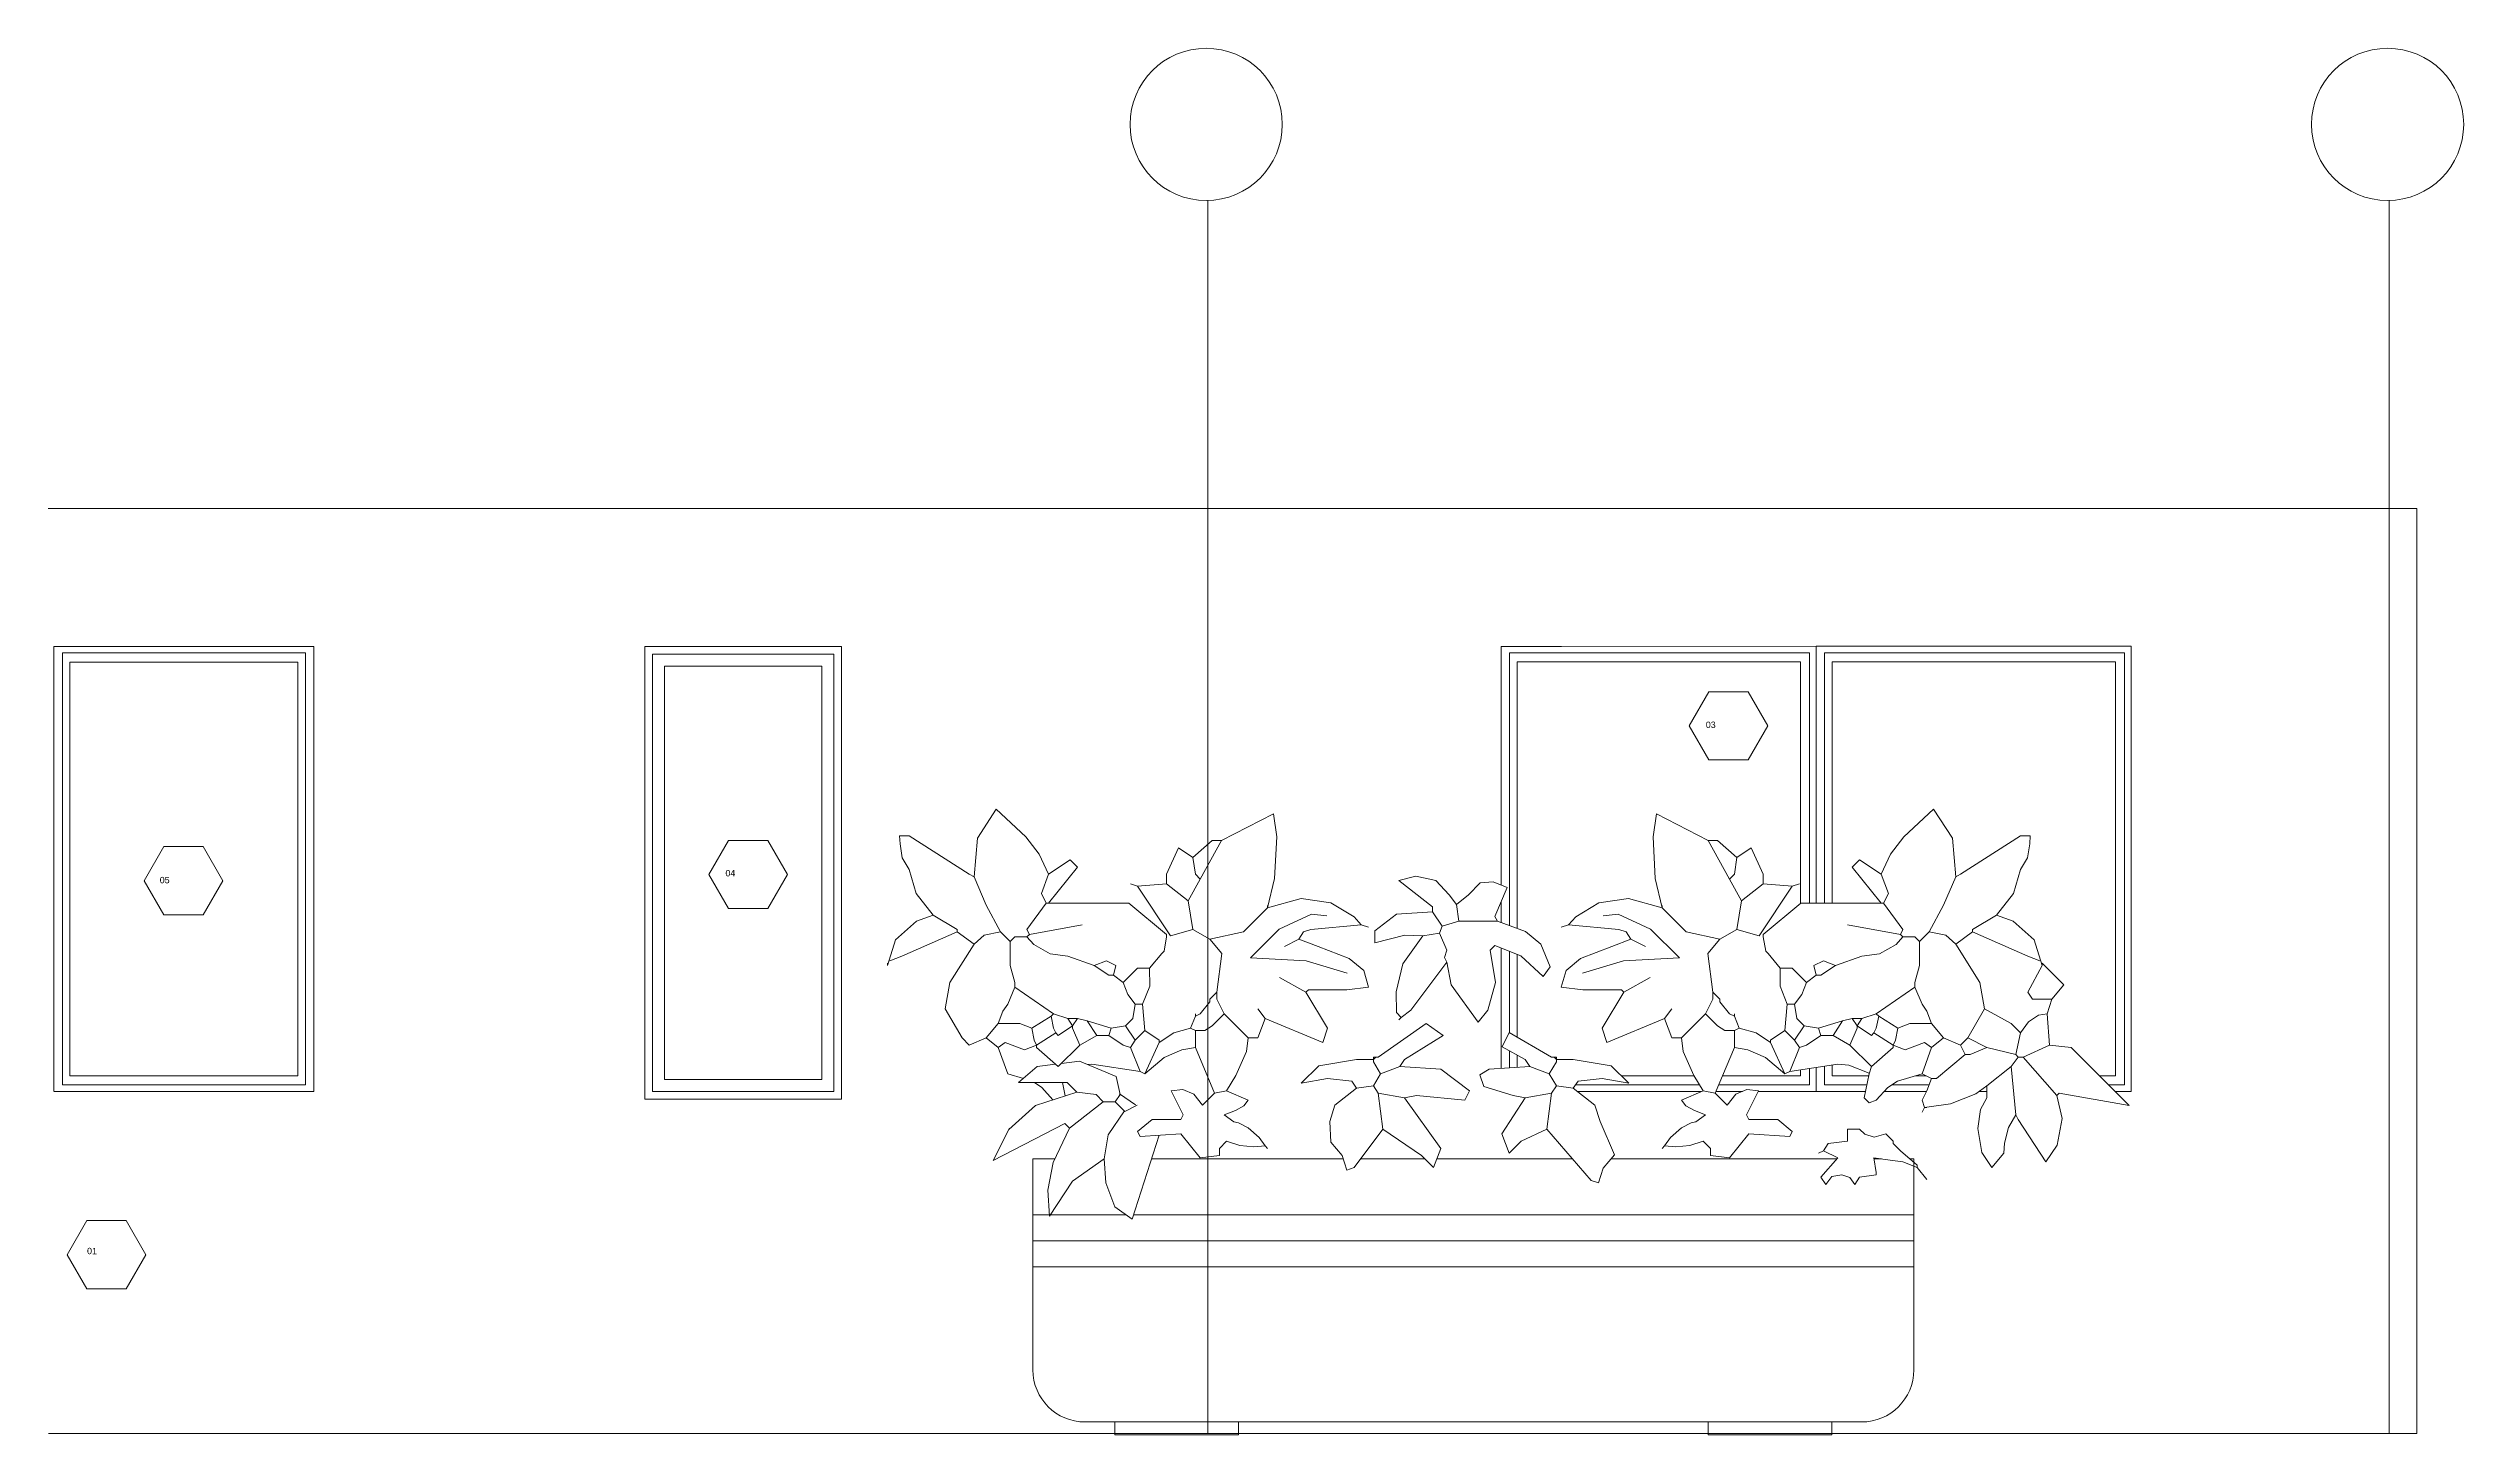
# Model space of a CAD drawing. Header units: centimetres. Extents: x -16179 to 12840, y -10704 to 3856.
# Drawn here: x 3769 to 4382, y -10674 to -10322 of the extents above; entities that cross this region are included whole.
import ezdxf

# ---------------------------------------------------------------- set-up
doc = ezdxf.new("R2010")
doc.units = ezdxf.units.CM
doc.header["$MEASUREMENT"] = 0
for name, color, linetype, lineweight in [('A-GLAZ-FULL_Num_Penna__4_Num_Penna__4_Num_Penna__4_Num_Penna__4_Num_Penna__4_Num_Penna__4_Num_Penna__4_Num_Penna__4_Num_Penna__4_Num_Penna__4', 4, 'Continuous', 18), ('A-SECT-MCUT_Num_Penna__7_Num_Penna__7_Num_Penna__7_Num_Penna__7_Num_Penna__7_Num_Penna__7_Num_Penna__7_Num_Penna__7_Num_Penna__7_Num_Penna__7', 7, 'Continuous', 18), ('AA - linee quote_Num_Penna__3_Num_Penna__3_Num_Penna__3_Num_Penna__3_Num_Penna__3_Num_Penna__3_Num_Penna__3_Num_Penna__3_Num_Penna__3_Num_Penna__3', 3, 'Continuous', 18), ('AA - serramenti e porte_Num_Penna__4_Num_Penna__4_Num_Penna__4_Num_Penna__4_Num_Penna__4_Num_Penna__4_Num_Penna__4_Num_Penna__4_Num_Penna__4_Num_Penna__4', 4, 'Continuous', 18), ('AA pareti non sezionate_Num_Penna__2_Num_Penna__2_Num_Penna__2_Num_Penna__2_Num_Penna__2_Num_Penna__2_Num_Penna__2_Num_Penna__2_Num_Penna__2_Num_Penna__2', 2, 'Continuous', 18), ('AA- arredo_Num_Penna__8_Num_Penna__8_Num_Penna__8_Num_Penna__8_Num_Penna__8_Num_Penna__8_Num_Penna__8_Num_Penna__8_Num_Penna__8_Num_Penna__8', 8, 'Continuous', 18)]:
    doc.layers.add(name, color=color, linetype=linetype, lineweight=lineweight)
doc.styles.add('GENERATED_STYLE_1', font='Arial.ttf')

msp = doc.modelspace()

# ---------------------------------------------------------------- texts
at = {"layer": 'AA - linee quote_Num_Penna__3_Num_Penna__3_Num_Penna__3_Num_Penna__3_Num_Penna__3_Num_Penna__3_Num_Penna__3_Num_Penna__3_Num_Penna__3_Num_Penna__3', "color": 3, "linetype": 'Continuous', "lineweight": 18, "char_height": 1.615, "attachment_point": 7, "rotation": 359.83263, "style": 'GENERATED_STYLE_1'}
for s, insert in [('\\A1;03', (4190.03, -10494.77)), ('\\A1;04', (3941.07, -10532.47)), ('\\A1;05', (3797.42, -10534.23)), ('\\A1;01', (3778.97, -10628.46))]:
    msp.add_mtext(s, dxfattribs=dict(at, insert=insert))

# ---------------------------------------------------------------- linework, layer by layer
at = {"layer": 'A-GLAZ-FULL_Num_Penna__4_Num_Penna__4_Num_Penna__4_Num_Penna__4_Num_Penna__4_Num_Penna__4_Num_Penna__4_Num_Penna__4_Num_Penna__4_Num_Penna__4', "color": 4, "linetype": 'Continuous', "lineweight": 18}
msp.add_line((3836.57, -10587.1), (3770.6, -10587.1), dxfattribs=at)
at = {"layer": 'A-SECT-MCUT_Num_Penna__7_Num_Penna__7_Num_Penna__7_Num_Penna__7_Num_Penna__7_Num_Penna__7_Num_Penna__7_Num_Penna__7_Num_Penna__7_Num_Penna__7', "color": 7, "linetype": 'Continuous', "lineweight": 18}
msp.add_line((4056.82, -10674.03), (4070.82, -10674.03), dxfattribs=at)
at = {"layer": 'AA - linee quote_Num_Penna__3_Num_Penna__3_Num_Penna__3_Num_Penna__3_Num_Penna__3_Num_Penna__3_Num_Penna__3_Num_Penna__3_Num_Penna__3_Num_Penna__3', "color": 3, "linetype": 'Continuous', "lineweight": 18}
for p, q in [((4063.57, -10674.03), (4063.57, -10360.75)), ((4363.57, -10674.03), (4363.57, -10360.75))]:
    msp.add_line(p, q, dxfattribs=at)
at = {"layer": 'AA - linee quote_Num_Penna__3_Num_Penna__3_Num_Penna__3_Num_Penna__3_Num_Penna__3_Num_Penna__3_Num_Penna__3_Num_Penna__3_Num_Penna__3_Num_Penna__3', "color": 3, "linetype": 'Continuous', "lineweight": 18, "flags": 128}
for points in [[(4205.79, -10494.21), (4200.79, -10485.55), (4190.79, -10485.55), (4185.79, -10494.21), (4190.79, -10502.88), (4200.79, -10502.88)], [(3813.47, -10533.56), (3808.47, -10524.9), (3798.47, -10524.9), (3793.47, -10533.56), (3798.47, -10542.22), (3808.47, -10542.22)], [(3956.83, -10531.97), (3951.83, -10523.31), (3941.83, -10523.31), (3936.83, -10531.97), (3941.83, -10540.63), (3951.83, -10540.63)], [(3793.9, -10628.58), (3788.9, -10619.92), (3778.9, -10619.92), (3773.9, -10628.58), (3778.9, -10637.24), (3788.9, -10637.24)]]:
    msp.add_lwpolyline(points, close=True, dxfattribs=at)
at = {"layer": 'AA - linee quote_Num_Penna__3_Num_Penna__3_Num_Penna__3_Num_Penna__3_Num_Penna__3_Num_Penna__3_Num_Penna__3_Num_Penna__3_Num_Penna__3_Num_Penna__3', "color": 3, "linetype": 'Continuous', "lineweight": 18}
for centre in [(4063.16, -10341.42), (4363.16, -10341.42)]:
    msp.add_circle(centre, 19.33, dxfattribs=at)
at = {"layer": 'AA - serramenti e porte_Num_Penna__4_Num_Penna__4_Num_Penna__4_Num_Penna__4_Num_Penna__4_Num_Penna__4_Num_Penna__4_Num_Penna__4_Num_Penna__4_Num_Penna__4', "color": 4, "linetype": 'Continuous', "lineweight": 18}
for p, q in [((3770.57, -10474.04), (3785.89, -10474.04)), ((3770.57, -10474.04), (3770.57, -10587.1)), ((3772.72, -10475.71), (3785.89, -10475.71)), ((3772.72, -10585.43), (3772.72, -10475.71)), ((3785.89, -10474.04), (3836.57, -10474.03)), ((3785.89, -10475.71), (3834.43, -10475.71)), ((3834.43, -10585.43), (3834.43, -10475.71)), ((3836.57, -10474.04), (3836.57, -10587.1)), ((3920.57, -10474.03), (3970.57, -10474.03)), ((3968.57, -10476.03), (3968.57, -10587.1)), ((3970.57, -10474.03), (3970.57, -10589.1)), ((3970.57, -10474.03), (3970.57, -10589.1)), ((4138.06, -10474.03), (4153.37, -10474.03)), ((4138.06, -10474.03), (4138.06, -10534.69)), ((4140.2, -10475.7), (4153.37, -10475.7)), ((4140.2, -10545.01), (4140.2, -10475.7)), ((4153.37, -10474.03), (4218.06, -10474.02)), ((4153.37, -10475.7), (4216.39, -10475.7)), ((4216.39, -10539.26), (4216.39, -10475.7)), ((4218.06, -10474.02), (4218.06, -10539.26)), ((4218.06, -10474.02), (4233.37, -10474.02)), ((4218.06, -10474.02), (4218.06, -10539.26)), ((4220.2, -10475.69), (4233.37, -10475.69)), ((4220.2, -10539.26), (4220.2, -10475.69)), ((4233.37, -10474.02), (4298.06, -10474.01)), ((4233.37, -10475.69), (4296.39, -10475.69)), ((4296.39, -10585.41), (4296.39, -10475.69)), ((4298.06, -10474.01), (4298.06, -10587.08)), ((3774.63, -10478.01), (3785.89, -10478.01)), ((3774.63, -10583.13), (3774.63, -10478.01)), ((3785.89, -10478.01), (3832.51, -10478.01)), ((3832.51, -10583.13), (3832.51, -10478.01)), ((3965.57, -10479.03), (3965.57, -10584.1)), ((3970.57, -10479.03), (3970.57, -10584.1)), ((4142.12, -10478), (4153.37, -10478)), ((4142.12, -10545.72), (4142.12, -10478)), ((4153.37, -10478), (4214.1, -10478)), ((4214.1, -10478), (4214.1, -10539.26)), ((4222.12, -10477.99), (4233.37, -10477.99)), ((4222.12, -10539.26), (4222.12, -10477.99)), ((4233.37, -10477.99), (4294.1, -10477.99)), ((4294.1, -10583.11), (4294.1, -10477.99)), ((4138.06, -10538.89), (4138.06, -10544.22)), ((4138.06, -10550.61), (4138.06, -10581.22)), ((4140.2, -10572.21), (4140.2, -10551.48)), ((4142.12, -10573.31), (4142.12, -10552.26)), ((4140.2, -10581.1), (4140.2, -10576.81)), ((4142.12, -10580.99), (4142.12, -10577.85)), ((3834.43, -10585.43), (3772.72, -10585.43)), ((3832.51, -10583.13), (3774.63, -10583.13)), ((3935.11, -10584.1), (3925.57, -10584.1)), ((3935.11, -10584.1), (3965.57, -10584.1)), ((4188.44, -10585.42), (4156.94, -10585.42)), ((4187.03, -10583.12), (4168.53, -10583.12)), ((4216.39, -10585.42), (4193.28, -10585.42)), ((4214.1, -10583.12), (4194.25, -10583.12)), ((4214.1, -10583.12), (4214.1, -10581.6)), ((4216.39, -10585.42), (4216.39, -10581.26)), ((4218.06, -10581.01), (4218.06, -10587.09)), ((4218.06, -10581.01), (4218.06, -10587.08)), ((4220.2, -10585.41), (4220.2, -10580.68)), ((4230.94, -10585.41), (4220.2, -10585.41)), ((4222.12, -10583.11), (4222.12, -10580.4)), ((4231.4, -10583.11), (4222.12, -10583.11)), ((4246.75, -10585.41), (4237.28, -10585.41)), ((4245.91, -10583.11), (4243.28, -10583.11)), ((4294.1, -10583.11), (4290.01, -10583.11)), ((4296.39, -10585.41), (4292.31, -10585.41)), ((3935.11, -10589.1), (3920.57, -10589.1)), ((3935.11, -10587.1), (3922.57, -10587.1)), ((3935.11, -10587.1), (3968.57, -10587.1)), ((3935.11, -10589.1), (3970.57, -10589.1)), ((4188.91, -10587.09), (4157.4, -10587.09)), ((4199.31, -10587.09), (4192.58, -10587.09)), ((4218.06, -10587.09), (4203.3, -10587.09)), ((4230.6, -10587.08), (4218.09, -10587.08)), ((4246.06, -10587.08), (4235.35, -10587.08)), ((4261.43, -10587.08), (4259.48, -10587.08)), ((4298.06, -10587.08), (4293.98, -10587.08))]:
    msp.add_line(p, q, dxfattribs=at)
at = {"layer": 'AA - serramenti e porte_Num_Penna__4_Num_Penna__4_Num_Penna__4_Num_Penna__4_Num_Penna__4_Num_Penna__4_Num_Penna__4_Num_Penna__4_Num_Penna__4_Num_Penna__4', "color": 4, "linetype": 'Continuous', "lineweight": 18, "flags": 128}
for points in [[(3970.57, -10474.03), (3920.57, -10474.03), (3920.57, -10589.1)], [(3968.57, -10476.03), (3922.57, -10476.03), (3922.57, -10587.1)], [(3965.57, -10479.03), (3925.57, -10479.03), (3925.57, -10584.1)]]:
    msp.add_lwpolyline(points, dxfattribs=at)
at = {"layer": 'AA pareti non sezionate_Num_Penna__2_Num_Penna__2_Num_Penna__2_Num_Penna__2_Num_Penna__2_Num_Penna__2_Num_Penna__2_Num_Penna__2_Num_Penna__2_Num_Penna__2', "color": 2, "linetype": 'Continuous', "lineweight": 18}
for p, q in [((3769.13, -10439.03), (4070.82, -10439.03)), ((4070.82, -10439.03), (4370.57, -10439.03)), ((4370.57, -10439.03), (4370.57, -10674.03)), ((3769.14, -10674.03), (4370.57, -10674.03))]:
    msp.add_line(p, q, dxfattribs=at)
at = {"layer": 'AA- arredo_Num_Penna__8_Num_Penna__8_Num_Penna__8_Num_Penna__8_Num_Penna__8_Num_Penna__8_Num_Penna__8_Num_Penna__8_Num_Penna__8_Num_Penna__8', "color": 8, "linetype": 'Continuous', "lineweight": 18}
for p, q in [((4005.05, -10522.73), (4009.82, -10515.38)), ((4009.82, -10515.38), (4017.4, -10522.43)), ((4067.04, -10523.31), (4080.23, -10516.56)), ((4080.23, -10516.56), (4081.07, -10522.43)), ((4177.47, -10516.56), (4176.63, -10522.43)), ((4190.65, -10523.31), (4177.47, -10516.56)), ((4247.87, -10515.38), (4240.3, -10522.43)), ((4252.64, -10522.73), (4247.87, -10515.38)), ((3985.28, -10522.16), (3987.72, -10522.16)), ((3985.42, -10524.2), (3985.28, -10522.16)), ((3985.98, -10527.72), (3985.42, -10524.2)), ((3987.72, -10522.16), (4002.99, -10531.93)), ((4004.21, -10532.54), (4005.05, -10522.73)), ((4017.4, -10522.43), (4020.76, -10526.84)), ((4059.8, -10527.65), (4064.68, -10523.38)), ((4061.63, -10533.15), (4067.04, -10523.31)), ((4064.68, -10523.38), (4067.12, -10523.38)), ((4081.07, -10522.43), (4080.51, -10533.01)), ((4176.63, -10522.43), (4177.19, -10533.01)), ((4193.01, -10523.38), (4190.57, -10523.38)), ((4196.07, -10533.15), (4190.65, -10523.31)), ((4197.9, -10527.65), (4193.01, -10523.38)), ((4240.3, -10522.43), (4236.93, -10526.84)), ((4253.48, -10532.54), (4252.64, -10522.73)), ((4269.97, -10522.16), (4254.71, -10531.93)), ((4272.42, -10522.16), (4269.97, -10522.16)), ((4271.71, -10527.72), (4272.28, -10524.2)), ((4272.28, -10524.2), (4272.42, -10522.16)), ((3987.72, -10530.71), (3985.98, -10527.72)), ((3987.72, -10530.71), (3989.55, -10536.82)), ((4020.76, -10526.84), (4023.15, -10531.93)), ((4023.15, -10531.93), (4028.64, -10528.26)), ((4030.48, -10530.1), (4023.15, -10539.26)), ((4028.64, -10528.26), (4030.48, -10530.1)), ((4056.13, -10525.21), (4053.08, -10531.93)), ((4059.8, -10527.65), (4056.13, -10525.21)), ((4059.8, -10527.65), (4060.41, -10531.93)), ((4197.9, -10527.65), (4197.29, -10531.93)), ((4197.9, -10527.65), (4201.57, -10525.21)), ((4201.57, -10525.21), (4204.62, -10531.93)), ((4229.05, -10528.26), (4227.22, -10530.1)), ((4227.22, -10530.1), (4234.55, -10539.26)), ((4234.55, -10531.93), (4229.05, -10528.26)), ((4236.93, -10526.84), (4234.55, -10531.93)), ((4269.98, -10530.71), (4268.14, -10536.82)), ((4269.98, -10530.71), (4271.71, -10527.72)), ((3989.55, -10536.82), (3993.83, -10542.31)), ((4002.99, -10531.93), (4004.21, -10532.54)), ((4007.3, -10539.77), (4004.21, -10532.54)), ((4023.15, -10531.93), (4021.31, -10536.82)), ((4021.31, -10536.82), (4022.54, -10539.26)), ((4045.75, -10534.98), (4043.91, -10534.37)), ((4053.08, -10534.37), (4045.75, -10534.98)), ((4045.75, -10534.98), (4054.11, -10547.53)), ((4053.08, -10531.93), (4053.08, -10534.37)), ((4053.08, -10534.37), (4058.57, -10538.65)), ((4061.63, -10533.15), (4058.57, -10538.65)), ((4060.41, -10531.93), (4061.63, -10533.15)), ((4080.51, -10533.01), (4078.73, -10540.48)), ((4116.43, -10532.37), (4112.06, -10533.49)), ((4112.06, -10533.49), (4120.61, -10540.2)), ((4121.48, -10533.55), (4116.43, -10532.37)), ((4124.89, -10537.15), (4121.48, -10533.55)), ((4126.72, -10539.59), (4124.89, -10537.15)), ((4129.77, -10537.15), (4126.72, -10539.59)), ((4132.7, -10534.14), (4129.77, -10537.15)), ((4136.06, -10533.84), (4132.7, -10534.14)), ((4139.55, -10535.32), (4136.06, -10533.84)), ((4139.55, -10535.32), (4136.49, -10542.65)), ((4177.19, -10533.01), (4178.97, -10540.48)), ((4197.29, -10531.93), (4196.07, -10533.15)), ((4196.07, -10533.15), (4199.12, -10538.65)), ((4204.62, -10534.37), (4199.12, -10538.65)), ((4211.95, -10534.98), (4203.58, -10547.53)), ((4204.62, -10531.93), (4204.62, -10534.37)), ((4204.62, -10534.37), (4211.95, -10534.98)), ((4211.95, -10534.98), (4213.78, -10534.37)), ((4234.55, -10531.93), (4236.38, -10536.82)), ((4236.38, -10536.82), (4235.16, -10539.26)), ((4250.4, -10539.77), (4253.48, -10532.54)), ((4254.71, -10531.93), (4253.48, -10532.54)), ((4268.14, -10536.82), (4263.87, -10542.31)), ((3989.63, -10543.88), (3993.83, -10542.31)), ((3993.83, -10542.31), (3999.94, -10545.98)), ((4010.93, -10546.59), (4007.3, -10539.77)), ((4022.54, -10539.26), (4017.65, -10545.98)), ((4022.54, -10539.26), (4023.15, -10539.26)), ((4023.15, -10539.26), (4023.76, -10539.26)), ((4043.55, -10539.26), (4023.76, -10539.26)), ((4053.08, -10547.2), (4043.55, -10539.26)), ((4058.57, -10538.65), (4059.8, -10545.98)), ((4078.73, -10540.48), (4072.62, -10546.59)), ((4087.28, -10538.04), (4078.73, -10540.48)), ((4078.73, -10540.48), (4078.73, -10539.87)), ((4081.72, -10545.87), (4089.92, -10542.09)), ((4087.28, -10538.04), (4094.81, -10539.18)), ((4089.92, -10542.09), (4093.77, -10542.48)), ((4094.81, -10539.18), (4100.7, -10542.71)), ((4100.7, -10542.71), (4102.55, -10544.76)), ((4111.45, -10542.04), (4105.95, -10546.31)), ((4120.61, -10541.43), (4111.45, -10542.04)), ((4120.61, -10540.2), (4120.61, -10541.43)), ((4120.61, -10541.43), (4123.06, -10545.09)), ((4126.72, -10539.59), (4127.33, -10543.87)), ((4136.49, -10542.65), (4137.1, -10543.87)), ((4157, -10542.71), (4155.15, -10544.76)), ((4162.89, -10539.18), (4157, -10542.71)), ((4170.41, -10538.04), (4162.89, -10539.18)), ((4167.78, -10542.09), (4163.93, -10542.48)), ((4175.98, -10545.87), (4167.78, -10542.09)), ((4170.41, -10538.04), (4178.97, -10540.48)), ((4178.97, -10540.48), (4178.97, -10539.87)), ((4178.97, -10540.48), (4185.07, -10546.59)), ((4199.12, -10538.65), (4197.9, -10545.98)), ((4204.62, -10547.2), (4214.15, -10539.26)), ((4214.15, -10539.26), (4233.94, -10539.26)), ((4234.55, -10539.26), (4233.94, -10539.26)), ((4235.16, -10539.26), (4234.55, -10539.26)), ((4235.16, -10539.26), (4240.05, -10545.98)), ((4246.77, -10546.59), (4250.4, -10539.77)), ((4263.87, -10542.31), (4257.76, -10545.98)), ((4268.07, -10543.88), (4263.87, -10542.31)), ((3982.22, -10555.14), (3984.3, -10548.59)), ((3984.3, -10548.59), (3989.63, -10543.88)), ((3999.94, -10546.59), (3985.89, -10552.7)), ((4004.21, -10549.64), (3998.1, -10559.42)), ((3999.94, -10545.98), (3999.94, -10546.59)), ((3999.94, -10546.59), (4004.21, -10549.64)), ((4004.21, -10549.64), (4006.74, -10547.41)), ((4006.74, -10547.41), (4010.93, -10546.59)), ((4010.93, -10546.59), (4013.37, -10549.03)), ((4014.59, -10547.81), (4013.37, -10549.03)), ((4013.37, -10549.03), (4013.37, -10555.14)), ((4017.65, -10547.81), (4014.59, -10547.81)), ((4017.65, -10545.98), (4018.26, -10547.2)), ((4018.26, -10547.2), (4017.65, -10547.81)), ((4019.36, -10549.76), (4017.65, -10547.81)), ((4018.26, -10547.2), (4031.7, -10544.76)), ((4053.08, -10547.81), (4052.47, -10551.48)), ((4053.08, -10547.81), (4053.08, -10547.2)), ((4059.8, -10545.98), (4054.11, -10547.53)), ((4064.07, -10548.42), (4059.8, -10545.98)), ((4072.62, -10546.59), (4064.07, -10548.42)), ((4064.07, -10548.42), (4067.12, -10552.09)), ((4074.39, -10553.15), (4081.72, -10545.87)), ((4086.67, -10548.42), (4083.01, -10550.25)), ((4087.89, -10546.59), (4086.67, -10548.42)), ((4086.67, -10548.42), (4091.56, -10550.25)), ((4089.72, -10545.98), (4087.89, -10546.59)), ((4102.55, -10544.76), (4089.72, -10545.98)), ((4102.55, -10544.76), (4104.38, -10545.37)), ((4105.95, -10546.31), (4105.95, -10549.37)), ((4113.62, -10547.36), (4105.95, -10549.37)), ((4118.17, -10547.53), (4113.06, -10554.71)), ((4118.17, -10547.53), (4113.62, -10547.36)), ((4122.44, -10546.92), (4118.17, -10547.53)), ((4123.06, -10545.09), (4122.44, -10546.92)), ((4122.44, -10546.92), (4124.28, -10551.2)), ((4127.33, -10543.87), (4123.06, -10545.09)), ((4127.33, -10543.87), (4137.1, -10543.87)), ((4144.2, -10546.48), (4137.1, -10543.87)), ((4148.12, -10549.71), (4144.2, -10546.48)), ((4155.15, -10544.76), (4153.31, -10545.37)), ((4155.15, -10544.76), (4167.97, -10545.98)), ((4171.02, -10548.42), (4166.14, -10550.25)), ((4167.97, -10545.98), (4169.8, -10546.59)), ((4169.8, -10546.59), (4171.02, -10548.42)), ((4171.02, -10548.42), (4174.69, -10550.25)), ((4183.31, -10553.15), (4175.98, -10545.87)), ((4185.07, -10546.59), (4193.63, -10548.42)), ((4193.63, -10548.42), (4190.57, -10552.09)), ((4193.63, -10548.42), (4197.9, -10545.98)), ((4197.9, -10545.98), (4203.58, -10547.53)), ((4204.62, -10547.81), (4204.62, -10547.2)), ((4204.62, -10547.81), (4205.23, -10551.48)), ((4239.44, -10547.2), (4226, -10544.76)), ((4238.34, -10549.76), (4240.05, -10547.81)), ((4240.05, -10545.98), (4239.44, -10547.2)), ((4239.44, -10547.2), (4240.05, -10547.81)), ((4240.05, -10547.81), (4243.1, -10547.81)), ((4243.1, -10547.81), (4244.32, -10549.03)), ((4246.77, -10546.59), (4244.32, -10549.03)), ((4244.32, -10549.03), (4244.32, -10555.14)), ((4250.96, -10547.41), (4246.77, -10546.59)), ((4253.48, -10549.64), (4250.96, -10547.41)), ((4257.76, -10546.59), (4253.48, -10549.64)), ((4253.48, -10549.64), (4259.59, -10559.42)), ((4257.76, -10545.98), (4257.76, -10546.59)), ((4257.76, -10546.59), (4271.81, -10552.7)), ((4273.4, -10548.59), (4268.07, -10543.88)), ((4275.47, -10555.14), (4273.4, -10548.59)), ((3982.22, -10554.53), (3982.22, -10555.14)), ((3985.89, -10552.7), (3982.83, -10553.92)), ((4013.37, -10555.14), (4014.59, -10559.42)), ((4023.57, -10552.11), (4019.36, -10549.76)), ((4028.03, -10552.7), (4023.57, -10552.11)), ((4028.03, -10552.7), (4034.75, -10555.14)), ((4034.75, -10555.14), (4037.81, -10553.92)), ((4034.75, -10555.14), (4038.42, -10557.58)), ((4037.81, -10553.92), (4040.25, -10555.14)), ((4040.25, -10555.14), (4039.64, -10557.58)), ((4045.75, -10555.75), (4042.08, -10559.42)), ((4048.8, -10555.75), (4045.75, -10555.75)), ((4051.86, -10552.09), (4048.8, -10555.75)), ((4048.8, -10555.75), (4048.81, -10560.34)), ((4052.47, -10551.48), (4051.86, -10552.09)), ((4065.9, -10561.86), (4067.12, -10552.09)), ((4088.55, -10553.94), (4074.39, -10553.15)), ((4098.99, -10557.06), (4088.55, -10553.94)), ((4091.56, -10550.25), (4099.5, -10553.31)), ((4099.5, -10553.31), (4103.16, -10556.36)), ((4113.06, -10554.71), (4111.38, -10561.76)), ((4124.28, -10554.25), (4115.12, -10566.47)), ((4124.28, -10551.2), (4123.67, -10553.03)), ((4123.67, -10553.03), (4124.28, -10554.25)), ((4124.28, -10554.25), (4125.4, -10560)), ((4136.49, -10549.98), (4135.27, -10551.2)), ((4136.62, -10559.41), (4135.27, -10551.2)), ((4136.49, -10549.98), (4143.07, -10552.65)), ((4143.07, -10552.65), (4148.71, -10557.92)), ((4150.54, -10555.47), (4148.12, -10549.71)), ((4148.71, -10557.92), (4150.54, -10555.47)), ((4158.2, -10553.31), (4154.53, -10556.36)), ((4166.14, -10550.25), (4158.2, -10553.31)), ((4158.71, -10557.06), (4169.14, -10553.94)), ((4169.14, -10553.94), (4183.31, -10553.15)), ((4191.79, -10561.86), (4190.57, -10552.09)), ((4205.23, -10551.48), (4205.84, -10552.09)), ((4205.84, -10552.09), (4208.9, -10555.75)), ((4208.9, -10555.75), (4208.89, -10560.34)), ((4208.9, -10555.75), (4211.95, -10555.75)), ((4211.95, -10555.75), (4215.62, -10559.42)), ((4219.89, -10553.92), (4217.45, -10555.14)), ((4217.45, -10555.14), (4218.06, -10557.58)), ((4222.94, -10555.14), (4219.28, -10557.58)), ((4222.94, -10555.14), (4219.89, -10553.92)), ((4229.66, -10552.7), (4222.94, -10555.14)), ((4229.66, -10552.7), (4234.13, -10552.11)), ((4234.13, -10552.11), (4238.34, -10549.76)), ((4244.32, -10555.14), (4243.1, -10559.42)), ((4271.81, -10552.7), (4274.86, -10553.92)), ((4275.47, -10555.14), (4271.81, -10561.86)), ((4275.47, -10554.53), (4280.97, -10560.03)), ((4275.47, -10554.53), (4275.47, -10555.14)), ((3998.1, -10559.42), (3996.88, -10566.13)), ((4014.59, -10560.64), (4012.76, -10564.91)), ((4014.59, -10559.42), (4014.59, -10560.64)), ((4014.59, -10560.64), (4024.37, -10567.35)), ((4038.42, -10557.58), (4039.64, -10557.58)), ((4039.64, -10557.58), (4042.08, -10559.42)), ((4042.08, -10559.42), (4043.3, -10562.47)), ((4048.81, -10560.34), (4046.97, -10564.91)), ((4065.9, -10561.86), (4064.07, -10563.69)), ((4065.9, -10561.86), (4065.9, -10563.69)), ((4088.5, -10561.86), (4081.78, -10558.19)), ((4088.5, -10561.86), (4089.11, -10561.25)), ((4088.5, -10561.86), (4094, -10571.02)), ((4089.11, -10561.25), (4098.89, -10561.25)), ((4098.89, -10561.25), (4104.38, -10560.64)), ((4104.38, -10560.64), (4103.16, -10556.36)), ((4111.38, -10561.76), (4111.45, -10567.08)), ((4125.4, -10560), (4132.22, -10569.52)), ((4134.66, -10566.47), (4136.62, -10559.41)), ((4153.31, -10560.64), (4154.53, -10556.36)), ((4158.81, -10561.25), (4153.31, -10560.64)), ((4168.58, -10561.25), (4158.81, -10561.25)), ((4169.19, -10561.86), (4163.7, -10571.02)), ((4169.19, -10561.86), (4168.58, -10561.25)), ((4169.19, -10561.86), (4175.91, -10558.19)), ((4191.79, -10561.86), (4193.63, -10563.69)), ((4191.79, -10561.86), (4191.79, -10563.69)), ((4208.89, -10560.34), (4210.73, -10564.91)), ((4215.62, -10559.42), (4214.39, -10562.47)), ((4218.06, -10557.58), (4215.62, -10559.42)), ((4219.28, -10557.58), (4218.06, -10557.58)), ((4243.1, -10560.64), (4233.33, -10567.35)), ((4243.1, -10559.42), (4243.1, -10560.64)), ((4243.1, -10560.64), (4244.93, -10564.91)), ((4259.59, -10559.42), (4260.81, -10566.13)), ((4271.81, -10561.86), (4273.03, -10563.69)), ((4280.97, -10560.03), (4277.92, -10563.69)), ((3996.88, -10566.13), (4001.16, -10573.46)), ((4011.54, -10566.74), (4010.32, -10569.8)), ((4012.76, -10564.91), (4011.54, -10566.74)), ((4023.76, -10567.97), (4018.87, -10571.02)), ((4024.37, -10567.35), (4023.76, -10567.97)), ((4023.76, -10567.97), (4024.37, -10571.02)), ((4024.37, -10567.35), (4028.03, -10568.58)), ((4043.3, -10562.47), (4045.14, -10564.91)), ((4045.14, -10564.91), (4044.53, -10568.58)), ((4045.14, -10564.91), (4046.97, -10564.91)), ((4046.97, -10564.91), (4047.58, -10571.63)), ((4060.41, -10567.97), (4059.18, -10571.02)), ((4061.63, -10567.35), (4060.41, -10567.97)), ((4060.41, -10567.35), (4060.41, -10567.97)), ((4064.07, -10564.3), (4061.63, -10567.35)), ((4064.07, -10563.69), (4064.07, -10564.3)), ((4067.74, -10567.35), (4064.68, -10570.41)), ((4065.9, -10563.69), (4067.74, -10567.35)), ((4067.74, -10567.35), (4073.84, -10573.46)), ((4078.12, -10568.58), (4076.29, -10566.13)), ((4111.45, -10567.08), (4112.67, -10568.3)), ((4115.12, -10566.47), (4112.67, -10568.3)), ((4132.22, -10569.52), (4134.66, -10566.47)), ((4179.58, -10568.58), (4181.41, -10566.13)), ((4189.96, -10567.35), (4183.85, -10573.46)), ((4191.79, -10563.69), (4189.96, -10567.35)), ((4189.96, -10567.35), (4193.01, -10570.41)), ((4193.63, -10563.69), (4193.63, -10564.3)), ((4193.63, -10564.3), (4196.07, -10567.35)), ((4196.07, -10567.35), (4197.29, -10567.97)), ((4197.29, -10567.35), (4197.29, -10567.97)), ((4197.29, -10567.97), (4198.51, -10571.02)), ((4210.73, -10564.91), (4210.12, -10571.63)), ((4212.56, -10564.91), (4210.73, -10564.91)), ((4214.39, -10562.47), (4212.56, -10564.91)), ((4212.56, -10564.91), (4213.17, -10568.58)), ((4233.33, -10567.35), (4229.66, -10568.58)), ((4233.33, -10567.35), (4233.94, -10567.97)), ((4233.94, -10567.97), (4233.33, -10571.02)), ((4233.94, -10567.97), (4238.82, -10571.02)), ((4244.93, -10564.91), (4246.15, -10566.74)), ((4246.15, -10566.74), (4247.38, -10569.8)), ((4260.81, -10566.13), (4256.54, -10573.46)), ((4260.81, -10566.13), (4267.53, -10569.8)), ((4271.99, -10569.45), (4274.52, -10567.69)), ((4273.03, -10563.69), (4277.92, -10563.69)), ((4274.52, -10567.69), (4276.7, -10567.35)), ((4277.92, -10563.69), (4276.7, -10567.35)), ((4276.7, -10567.35), (4277.31, -10575.3)), ((4001.16, -10573.46), (4002.99, -10575.3)), ((4007.26, -10573.46), (4002.99, -10575.3)), ((4010.32, -10569.8), (4007.26, -10573.46)), ((4007.26, -10573.46), (4010.32, -10575.91)), ((4010.32, -10569.8), (4015.82, -10569.8)), ((4015.82, -10569.8), (4018.87, -10571.02)), ((4018.87, -10571.02), (4019.48, -10574.07)), ((4019.48, -10574.07), (4020.09, -10575.3)), ((4024.98, -10572.24), (4020.09, -10575.3)), ((4024.37, -10571.02), (4024.98, -10572.24)), ((4025.59, -10572.85), (4024.98, -10572.24)), ((4029.25, -10570.41), (4025.59, -10572.85)), ((4028.03, -10568.58), (4030.48, -10568.58)), ((4028.03, -10568.58), (4029.25, -10570.41)), ((4030.48, -10568.58), (4029.25, -10570.41)), ((4029.25, -10570.41), (4029.25, -10571.02)), ((4029.25, -10571.02), (4031.09, -10575.3)), ((4030.48, -10568.58), (4032.92, -10569.19)), ((4035.36, -10572.85), (4031.09, -10575.3)), ((4032.92, -10569.19), (4039.03, -10571.02)), ((4032.92, -10569.19), (4035.36, -10572.85)), ((4035.36, -10572.85), (4038.42, -10572.85)), ((4039.03, -10571.02), (4038.42, -10572.85)), ((4038.42, -10572.85), (4042.08, -10575.3)), ((4042.69, -10570.41), (4039.03, -10571.02)), ((4044.53, -10568.58), (4042.69, -10570.41)), ((4042.69, -10570.41), (4045.14, -10574.07)), ((4045.14, -10574.07), (4043.91, -10575.91)), ((4047.58, -10571.63), (4045.14, -10574.07)), ((4047.58, -10571.63), (4051.24, -10574.07)), ((4054.91, -10572.24), (4051.24, -10574.68)), ((4051.24, -10574.07), (4051.24, -10574.68)), ((4059.18, -10571.02), (4054.91, -10572.24)), ((4059.18, -10571.02), (4060.41, -10571.63)), ((4060.41, -10571.63), (4060.41, -10575.91)), ((4062.85, -10571.63), (4060.41, -10571.63)), ((4064.68, -10570.41), (4062.85, -10571.63)), ((4073.38, -10576.97), (4073.84, -10573.46)), ((4076.29, -10573.46), (4073.84, -10573.46)), ((4078.12, -10568.58), (4076.29, -10573.46)), ((4078.12, -10568.58), (4092.78, -10574.68)), ((4092.78, -10574.68), (4094, -10571.02)), ((4119.04, -10569.8), (4106.83, -10578.35)), ((4112.67, -10568.3), (4112.06, -10568.91)), ((4123.32, -10572.85), (4113.55, -10578.96)), ((4119.04, -10569.8), (4123.32, -10572.85)), ((4140.11, -10572.16), (4138.31, -10575.77)), ((4140.11, -10572.16), (4150.87, -10578.35)), ((4164.92, -10574.68), (4163.7, -10571.02)), ((4179.58, -10568.58), (4164.92, -10574.68)), ((4179.58, -10568.58), (4181.41, -10573.46)), ((4181.41, -10573.46), (4183.85, -10573.46)), ((4184.31, -10576.97), (4183.85, -10573.46)), ((4193.01, -10570.41), (4194.85, -10571.63)), ((4194.85, -10571.63), (4197.29, -10571.63)), ((4198.51, -10571.02), (4197.29, -10571.63)), ((4197.29, -10571.63), (4197.29, -10575.91)), ((4198.51, -10571.02), (4202.79, -10572.24)), ((4202.79, -10572.24), (4206.45, -10574.68)), ((4210.12, -10571.63), (4206.45, -10574.07)), ((4206.45, -10574.07), (4206.45, -10574.68)), ((4210.12, -10571.63), (4212.56, -10574.07)), ((4215, -10570.41), (4212.56, -10574.07)), ((4212.56, -10574.07), (4213.78, -10575.91)), ((4213.17, -10568.58), (4215, -10570.41)), ((4215, -10570.41), (4218.67, -10571.02)), ((4219.28, -10572.85), (4215.62, -10575.3)), ((4224.78, -10569.19), (4218.67, -10571.02)), ((4218.67, -10571.02), (4219.28, -10572.85)), ((4222.33, -10572.85), (4219.28, -10572.85)), ((4224.78, -10569.19), (4222.33, -10572.85)), ((4222.33, -10572.85), (4226.61, -10575.3)), ((4227.22, -10568.58), (4224.78, -10569.19)), ((4228.44, -10571.02), (4226.61, -10575.3)), ((4227.22, -10568.58), (4228.44, -10570.41)), ((4229.66, -10568.58), (4227.22, -10568.58)), ((4229.66, -10568.58), (4228.44, -10570.41)), ((4228.44, -10570.41), (4232.11, -10572.85)), ((4228.44, -10570.41), (4228.44, -10571.02)), ((4232.11, -10572.85), (4232.72, -10572.24)), ((4233.33, -10571.02), (4232.72, -10572.24)), ((4232.72, -10572.24), (4237.6, -10575.3)), ((4238.21, -10574.07), (4237.6, -10575.3)), ((4238.82, -10571.02), (4238.21, -10574.07)), ((4241.88, -10569.8), (4238.82, -10571.02)), ((4247.38, -10569.8), (4241.88, -10569.8)), ((4247.38, -10569.8), (4250.43, -10573.46)), ((4250.43, -10573.46), (4247.38, -10575.91)), ((4250.43, -10573.46), (4254.71, -10575.3)), ((4256.54, -10573.46), (4254.71, -10575.3)), ((4256.54, -10573.46), (4261.43, -10575.91)), ((4267.53, -10569.8), (4269.98, -10572.24)), ((4269.98, -10572.24), (4268.76, -10577.74)), ((4269.98, -10572.24), (4271.99, -10569.45)), ((4012.15, -10574.68), (4010.32, -10575.91)), ((4010.32, -10575.91), (4012.76, -10582.63)), ((4017.04, -10576.52), (4012.15, -10574.68)), ((4020.09, -10575.3), (4017.04, -10576.52)), ((4020.09, -10575.3), (4020.09, -10575.91)), ((4020.09, -10575.91), (4025.59, -10580.79)), ((4024.9, -10580.18), (4020.25, -10580.79)), ((4031.09, -10575.3), (4025.59, -10580.79)), ((4030.99, -10579.38), (4026.4, -10579.98)), ((4040.26, -10583.27), (4030.99, -10579.38)), ((4034.14, -10580.18), (4033.1, -10580.27)), ((4046.36, -10582.01), (4034.14, -10580.18)), ((4042.08, -10575.3), (4043.91, -10575.91)), ((4043.91, -10575.91), (4046.36, -10582.01)), ((4051.24, -10574.68), (4047.58, -10582.63)), ((4047.58, -10582.63), (4052.51, -10578.5)), ((4052.51, -10578.5), (4057, -10576.5)), ((4057, -10576.5), (4060.41, -10575.91)), ((4060.41, -10575.91), (4065.29, -10587.51)), ((4070.69, -10583.08), (4073.38, -10576.97)), ((4091.73, -10580.61), (4101.33, -10578.96)), ((4105.61, -10578.96), (4101.33, -10578.96)), ((4106.22, -10578.35), (4105.61, -10578.96)), ((4105.61, -10578.35), (4105.61, -10578.96)), ((4105.61, -10578.35), (4106.22, -10578.35)), ((4105.61, -10578.96), (4105.61, -10579.57)), ((4105.61, -10579.57), (4107.44, -10582.63)), ((4106.22, -10578.35), (4106.83, -10578.35)), ((4113.55, -10578.96), (4112.33, -10580.79)), ((4138.31, -10575.77), (4144.15, -10578.96)), ((4144.15, -10578.96), (4145.37, -10580.79)), ((4152.09, -10579.57), (4150.26, -10582.63)), ((4151.48, -10578.35), (4150.87, -10578.35)), ((4151.48, -10578.35), (4152.09, -10578.96)), ((4152.09, -10578.35), (4151.48, -10578.35)), ((4152.09, -10578.35), (4152.09, -10578.96)), ((4152.09, -10578.96), (4156.37, -10578.96)), ((4152.09, -10578.96), (4152.09, -10579.57)), ((4165.97, -10580.61), (4156.37, -10578.96)), ((4187.01, -10583.08), (4184.31, -10576.97)), ((4197.29, -10575.91), (4192.4, -10587.51)), ((4200.7, -10576.5), (4197.29, -10575.91)), ((4205.18, -10578.5), (4200.7, -10576.5)), ((4210.12, -10582.63), (4205.18, -10578.5)), ((4206.45, -10574.68), (4210.12, -10582.63)), ((4213.78, -10575.91), (4211.34, -10582.01)), ((4211.34, -10582.01), (4223.56, -10580.18)), ((4215.62, -10575.3), (4213.78, -10575.91)), ((4223.56, -10580.18), (4226.33, -10580.42)), ((4226.61, -10575.3), (4232.11, -10580.79)), ((4237.6, -10575.91), (4232.11, -10580.79)), ((4237.6, -10575.3), (4240.66, -10576.52)), ((4237.6, -10575.3), (4237.6, -10575.91)), ((4240.66, -10576.52), (4245.54, -10574.68)), ((4247.38, -10575.91), (4244.93, -10582.63)), ((4245.54, -10574.68), (4247.38, -10575.91)), ((4255.93, -10577.74), (4248.6, -10583.85)), ((4254.71, -10575.3), (4255.93, -10577.74)), ((4257.15, -10577.74), (4255.93, -10577.74)), ((4261.43, -10575.91), (4257.15, -10577.74)), ((4261.43, -10575.91), (4268.76, -10577.74)), ((4269.37, -10578.35), (4267.53, -10580.79)), ((4268.76, -10577.74), (4269.37, -10578.35)), ((4270.59, -10578.35), (4269.37, -10578.35)), ((4277.31, -10575.3), (4270.59, -10578.35)), ((4270.59, -10578.35), (4279.14, -10588.12)), ((4277.31, -10575.3), (4282.8, -10575.91)), ((4282.8, -10575.91), (4297.55, -10590.65)), ((4016.73, -10583.8), (4012.76, -10582.63)), ((4015.52, -10584.83), (4027.85, -10584.83)), ((4020.25, -10580.79), (4015.53, -10584.83)), ((4021.46, -10586.1), (4019.52, -10584.83)), ((4024.25, -10589.21), (4021.46, -10586.1)), ((4026.64, -10584.83), (4027.32, -10588.22)), ((4027.85, -10584.83), (4030.29, -10587.27)), ((4040.26, -10583.27), (4041.29, -10587.88)), ((4046.36, -10582.01), (4047.58, -10582.63)), ((4068.35, -10586.9), (4070.69, -10583.08)), ((4087.24, -10585.02), (4091.73, -10580.61)), ((4094, -10583.85), (4087.24, -10585.02)), ((4094, -10583.85), (4100.11, -10584.46)), ((4101.33, -10586.29), (4095.83, -10590.57)), ((4100.11, -10584.46), (4101.33, -10586.29)), ((4105.61, -10585.68), (4101.33, -10586.29)), ((4107.44, -10582.63), (4105.61, -10585.68)), ((4105.61, -10585.68), (4106.83, -10587.51)), ((4112.33, -10580.79), (4107.44, -10582.63)), ((4112.33, -10580.79), (4122.71, -10581.4)), ((4122.71, -10581.4), (4130.04, -10586.9)), ((4132.63, -10582.89), (4134.99, -10581.4)), ((4133.64, -10585.8), (4132.63, -10582.89)), ((4141.1, -10588.12), (4133.64, -10585.8)), ((4145.37, -10580.79), (4134.99, -10581.4)), ((4145.37, -10580.79), (4150.26, -10582.63)), ((4150.26, -10582.63), (4152.09, -10585.68)), ((4152.09, -10585.68), (4150.87, -10587.51)), ((4152.09, -10585.68), (4156.37, -10586.29)), ((4157.59, -10584.46), (4156.37, -10586.29)), ((4156.37, -10586.29), (4161.86, -10590.57)), ((4163.7, -10583.85), (4157.59, -10584.46)), ((4163.7, -10583.85), (4170.46, -10585.02)), ((4170.46, -10585.02), (4165.97, -10580.61)), ((4189.35, -10586.9), (4187.01, -10583.08)), ((4211.34, -10582.01), (4210.12, -10582.63)), ((4226.33, -10580.42), (4231.54, -10582.49)), ((4231.49, -10582.63), (4230.27, -10588.73)), ((4232.11, -10580.79), (4231.49, -10582.63)), ((4233.33, -10589.34), (4236.24, -10586.1)), ((4236.24, -10586.1), (4238.74, -10584.46)), ((4238.74, -10584.46), (4244.93, -10582.63)), ((4244.93, -10582.63), (4247.38, -10583.85)), ((4247.38, -10583.85), (4246.15, -10586.9)), ((4248.6, -10583.85), (4247.38, -10583.85)), ((4261.43, -10585.68), (4258.57, -10587.74)), ((4267.53, -10580.79), (4261.43, -10585.68)), ((4261.43, -10585.68), (4261.43, -10586.29)), ((4261.43, -10588.73), (4261.43, -10586.29)), ((4267.53, -10580.79), (4268.76, -10593.01)), ((4013.08, -10596.73), (4019.8, -10590.64)), ((4019.8, -10590.64), (4030.29, -10587.27)), ((4037.01, -10589.71), (4028.46, -10596.43)), ((4030.29, -10587.27), (4035.18, -10587.88)), ((4035.18, -10587.88), (4037.01, -10589.71)), ((4037.01, -10589.71), (4040.07, -10589.71)), ((4038.25, -10598.13), (4042.41, -10592.02)), ((4041.29, -10587.88), (4040.07, -10589.71)), ((4042.51, -10592.16), (4040.07, -10589.71)), ((4045.21, -10590.5), (4041.17, -10587.67)), ((4045.62, -10590.6), (4042.51, -10592.16)), ((4057.23, -10586.61), (4054.3, -10586.9)), ((4054.3, -10586.9), (4057.35, -10593.01)), ((4060.03, -10587.78), (4057.23, -10586.61)), ((4062.24, -10590.57), (4060.03, -10587.78)), ((4065.29, -10587.51), (4062.24, -10590.57)), ((4068.35, -10586.9), (4065.29, -10587.51)), ((4067.74, -10593.01), (4070.58, -10591.9)), ((4068.35, -10586.9), (4073.84, -10589.34)), ((4070.58, -10591.9), (4072.71, -10590.72)), ((4072.71, -10590.72), (4073.84, -10589.34)), ((4095.83, -10590.57), (4094.53, -10594.72)), ((4106.83, -10587.51), (4113.55, -10588.73)), ((4106.83, -10587.51), (4108.05, -10596.67)), ((4116.6, -10588.12), (4113.55, -10588.73)), ((4113.55, -10588.73), (4122.71, -10601.56)), ((4128.82, -10589.34), (4116.6, -10588.12)), ((4130.04, -10586.9), (4128.82, -10589.34)), ((4144.15, -10588.73), (4138.24, -10597.86)), ((4141.1, -10588.12), (4144.15, -10588.73)), ((4150.87, -10587.51), (4144.15, -10588.73)), ((4150.87, -10587.51), (4149.65, -10596.67)), ((4161.86, -10590.57), (4163.17, -10594.72)), ((4189.35, -10586.9), (4183.85, -10589.34)), ((4184.99, -10590.72), (4183.85, -10589.34)), ((4187.12, -10591.9), (4184.99, -10590.72)), ((4189.96, -10593.01), (4187.12, -10591.9)), ((4189.35, -10586.9), (4192.4, -10587.51)), ((4192.4, -10587.51), (4195.46, -10590.57)), ((4195.46, -10590.57), (4197.67, -10587.78)), ((4197.67, -10587.78), (4200.47, -10586.61)), ((4203.4, -10586.9), (4200.34, -10593.01)), ((4200.47, -10586.61), (4203.4, -10586.9)), ((4230.27, -10588.73), (4231.49, -10589.96)), ((4231.49, -10589.96), (4233.33, -10589.34)), ((4246.15, -10586.9), (4244.93, -10589.34)), ((4244.93, -10589.34), (4245.54, -10591.18)), ((4245.54, -10591.18), (4244.93, -10592.4)), ((4252.2, -10590.25), (4245.54, -10591.18)), ((4246.15, -10591.18), (4245.54, -10591.18)), ((4258.57, -10587.74), (4252.2, -10590.25)), ((4259.09, -10596.48), (4259.82, -10591.67)), ((4259.82, -10591.67), (4261.43, -10588.73)), ((4279.75, -10587.51), (4279.14, -10588.12)), ((4280.48, -10593.97), (4279.14, -10588.12)), ((4297.55, -10590.65), (4279.75, -10587.51)), ((4027.24, -10595.21), (4009.08, -10604.66)), ((4013.19, -10596.43), (4009.08, -10604.66)), ((4028.46, -10596.43), (4024.27, -10605.17)), ((4028.46, -10596.43), (4027.24, -10595.21)), ((4037.25, -10604.23), (4038.25, -10598.13)), ((4044.4, -10619.54), (4051.18, -10598.22)), ((4049.41, -10594.23), (4045.75, -10597.29)), ((4045.75, -10597.29), (4046.36, -10598.51)), ((4056.74, -10597.9), (4046.36, -10598.51)), ((4056.74, -10594.23), (4049.41, -10594.23)), ((4057.35, -10593.01), (4056.74, -10594.23)), ((4061.63, -10604), (4056.74, -10597.9)), ((4070.18, -10594.84), (4067.74, -10593.01)), ((4071.36, -10595.07), (4070.18, -10594.84)), ((4073.83, -10596.36), (4071.36, -10595.07)), ((4076.64, -10598.83), (4073.83, -10596.36)), ((4094.53, -10594.72), (4094.81, -10600.01)), ((4108.05, -10596.67), (4100.72, -10606.45)), ((4108.05, -10596.67), (4117.82, -10603.39)), ((4138.24, -10597.86), (4140.08, -10602.75)), ((4149.65, -10596.67), (4143.13, -10599.69)), ((4149.65, -10596.67), (4160.93, -10609.68)), ((4163.17, -10594.72), (4166.84, -10603.24)), ((4181.06, -10598.83), (4183.87, -10596.36)), ((4183.87, -10596.36), (4186.33, -10595.07)), ((4186.33, -10595.07), (4187.52, -10594.84)), ((4187.52, -10594.84), (4189.96, -10593.01)), ((4196.07, -10604), (4200.96, -10597.9)), ((4200.34, -10593.01), (4200.96, -10594.23)), ((4200.96, -10594.23), (4208.29, -10594.23)), ((4200.96, -10597.9), (4211.34, -10598.51)), ((4208.29, -10594.23), (4211.95, -10597.29)), ((4211.95, -10597.29), (4211.34, -10598.51)), ((4226, -10596.67), (4226, -10599.73)), ((4229.05, -10596.67), (4226, -10596.67)), ((4230.39, -10597.91), (4229.05, -10596.67)), ((4232.79, -10598.67), (4230.39, -10597.91)), ((4235.77, -10597.9), (4232.79, -10598.67)), ((4236.99, -10599.12), (4235.77, -10597.9)), ((4260.13, -10602.61), (4259.09, -10596.48)), ((4266.91, -10596.27), (4265.87, -10600.2)), ((4268.76, -10593.01), (4266.91, -10596.27)), ((4268.76, -10593.01), (4269.37, -10594.23)), ((4269.37, -10594.23), (4276.34, -10605.01)), ((4279.23, -10600.75), (4280.48, -10593.97)), ((4019.16, -10604.23), (4019.16, -10657.82)), ((4024.72, -10604.23), (4019.16, -10604.23)), ((4029.2, -10609.86), (4037.25, -10604.23)), ((4037.25, -10604.23), (4037.7, -10610.33)), ((4097.95, -10604.23), (4049.27, -10604.23)), ((4066.51, -10603.39), (4061.63, -10604)), ((4066.51, -10601.56), (4068.35, -10599.73)), ((4066.51, -10603.39), (4066.51, -10601.56)), ((4068.35, -10599.73), (4071.7, -10600.83)), ((4071.7, -10600.83), (4075.29, -10601.18)), ((4075.29, -10601.18), (4078.12, -10600.95)), ((4078.12, -10600.95), (4076.64, -10598.83)), ((4078.12, -10600.95), (4078.73, -10601.56)), ((4094.81, -10600.01), (4097.67, -10603.39)), ((4097.67, -10603.39), (4098.89, -10607.06)), ((4118.66, -10604.23), (4102.38, -10604.23)), ((4117.82, -10603.39), (4120.88, -10606.45)), ((4122.71, -10601.56), (4120.88, -10606.45)), ((4156.21, -10604.23), (4121.71, -10604.23)), ((4143.13, -10599.69), (4140.08, -10602.75)), ((4166.84, -10603.24), (4163.98, -10606.62)), ((4223.35, -10604.23), (4166, -10604.23)), ((4179.58, -10600.95), (4178.97, -10601.56)), ((4179.58, -10600.95), (4181.06, -10598.83)), ((4182.41, -10601.18), (4179.58, -10600.95)), ((4186, -10600.83), (4182.41, -10601.18)), ((4189.35, -10599.73), (4186, -10600.83)), ((4191.18, -10601.56), (4189.35, -10599.73)), ((4191.18, -10603.39), (4191.18, -10601.56)), ((4191.18, -10603.39), (4196.07, -10604)), ((4218.67, -10602.78), (4219.89, -10602.17)), ((4223.56, -10604), (4219.28, -10608.89)), ((4221.11, -10600.34), (4219.89, -10602.17)), ((4219.89, -10602.17), (4223.56, -10604)), ((4226, -10599.73), (4221.11, -10600.34)), ((4232.72, -10604), (4233.33, -10607.67)), ((4235.61, -10604.35), (4232.72, -10604)), ((4234.61, -10604.23), (4232.76, -10604.23)), ((4240.1, -10605.01), (4235.61, -10604.35)), ((4236.99, -10599.12), (4237.6, -10599.73)), ((4237.6, -10599.73), (4237.6, -10600.34)), ((4237.6, -10600.34), (4239.44, -10602.17)), ((4239.44, -10602.17), (4243.71, -10605.84)), ((4242.83, -10604.23), (4241.84, -10604.23)), ((4242.83, -10657.82), (4242.83, -10604.23)), ((4262.65, -10606.45), (4260.13, -10602.61)), ((4262.65, -10606.45), (4265.7, -10602.78)), ((4265.87, -10600.2), (4265.7, -10602.78)), ((4276.34, -10605.01), (4279.23, -10600.75)), ((4024.27, -10605.17), (4022.93, -10612.2)), ((4023.38, -10618.77), (4029.2, -10609.86)), ((4037.7, -10610.33), (4039.94, -10616.42)), ((4100.72, -10606.45), (4098.89, -10607.06)), ((4160.93, -10609.68), (4162.76, -10610.29)), ((4163.98, -10606.62), (4162.76, -10610.29)), ((4219.28, -10608.89), (4220.5, -10610.72)), ((4222.05, -10608.73), (4220.5, -10610.72)), ((4224.55, -10608.29), (4222.05, -10608.73)), ((4226.64, -10608.95), (4224.55, -10608.29)), ((4227.83, -10610.72), (4226.64, -10608.95)), ((4229.05, -10608.89), (4227.83, -10610.72)), ((4233.33, -10608.28), (4229.05, -10608.89)), ((4233.33, -10607.67), (4233.33, -10608.28)), ((4243.71, -10606.45), (4240.1, -10605.01)), ((4243.71, -10605.84), (4243.71, -10606.45)), ((4243.71, -10606.45), (4246.15, -10609.5)), ((4022.93, -10612.2), (4023.38, -10618.77)), ((4039.94, -10616.42), (4044.4, -10619.54)), ((4019.16, -10618.45), (4023.36, -10618.45)), ((4023.59, -10618.45), (4042.83, -10618.45)), ((4044.75, -10618.45), (4242.83, -10618.45)), ((4019.16, -10625.04), (4242.83, -10625.04)), ((4019.16, -10631.63), (4242.83, -10631.63)), ((4032.4, -10671.06), (4229.6, -10671.06))]:
    msp.add_line(p, q, dxfattribs=at)
at = {"layer": 'AA- arredo_Num_Penna__8_Num_Penna__8_Num_Penna__8_Num_Penna__8_Num_Penna__8_Num_Penna__8_Num_Penna__8_Num_Penna__8_Num_Penna__8_Num_Penna__8', "color": 8, "linetype": 'Continuous', "lineweight": 18, "flags": 128}
for points in [[(4039.97, -10674.3), (4071.36, -10674.3), (4071.36, -10671.06), (4039.97, -10671.06)], [(4222.03, -10674.3), (4190.64, -10674.3), (4190.64, -10671.06), (4222.03, -10671.06)]]:
    msp.add_lwpolyline(points, close=True, dxfattribs=at)
at = {"layer": 'AA- arredo_Num_Penna__8_Num_Penna__8_Num_Penna__8_Num_Penna__8_Num_Penna__8_Num_Penna__8_Num_Penna__8_Num_Penna__8_Num_Penna__8_Num_Penna__8', "color": 8, "linetype": 'Continuous', "lineweight": 18}
for centre, start, end in [((4032.4, -10657.82), 180, 270), ((4229.6, -10657.82), 270, 0)]:
    msp.add_arc(centre, 13.24, start, end, dxfattribs=at)

msp.set_redraw_order([(e.dxf.handle, doc.entitydb.next_handle()) for e in msp.query("TEXT MTEXT ATTDEF DIMENSION ARC_DIMENSION")])  # texts and dimensions are drawn at this point

doc.saveas('drawing.dxf')
